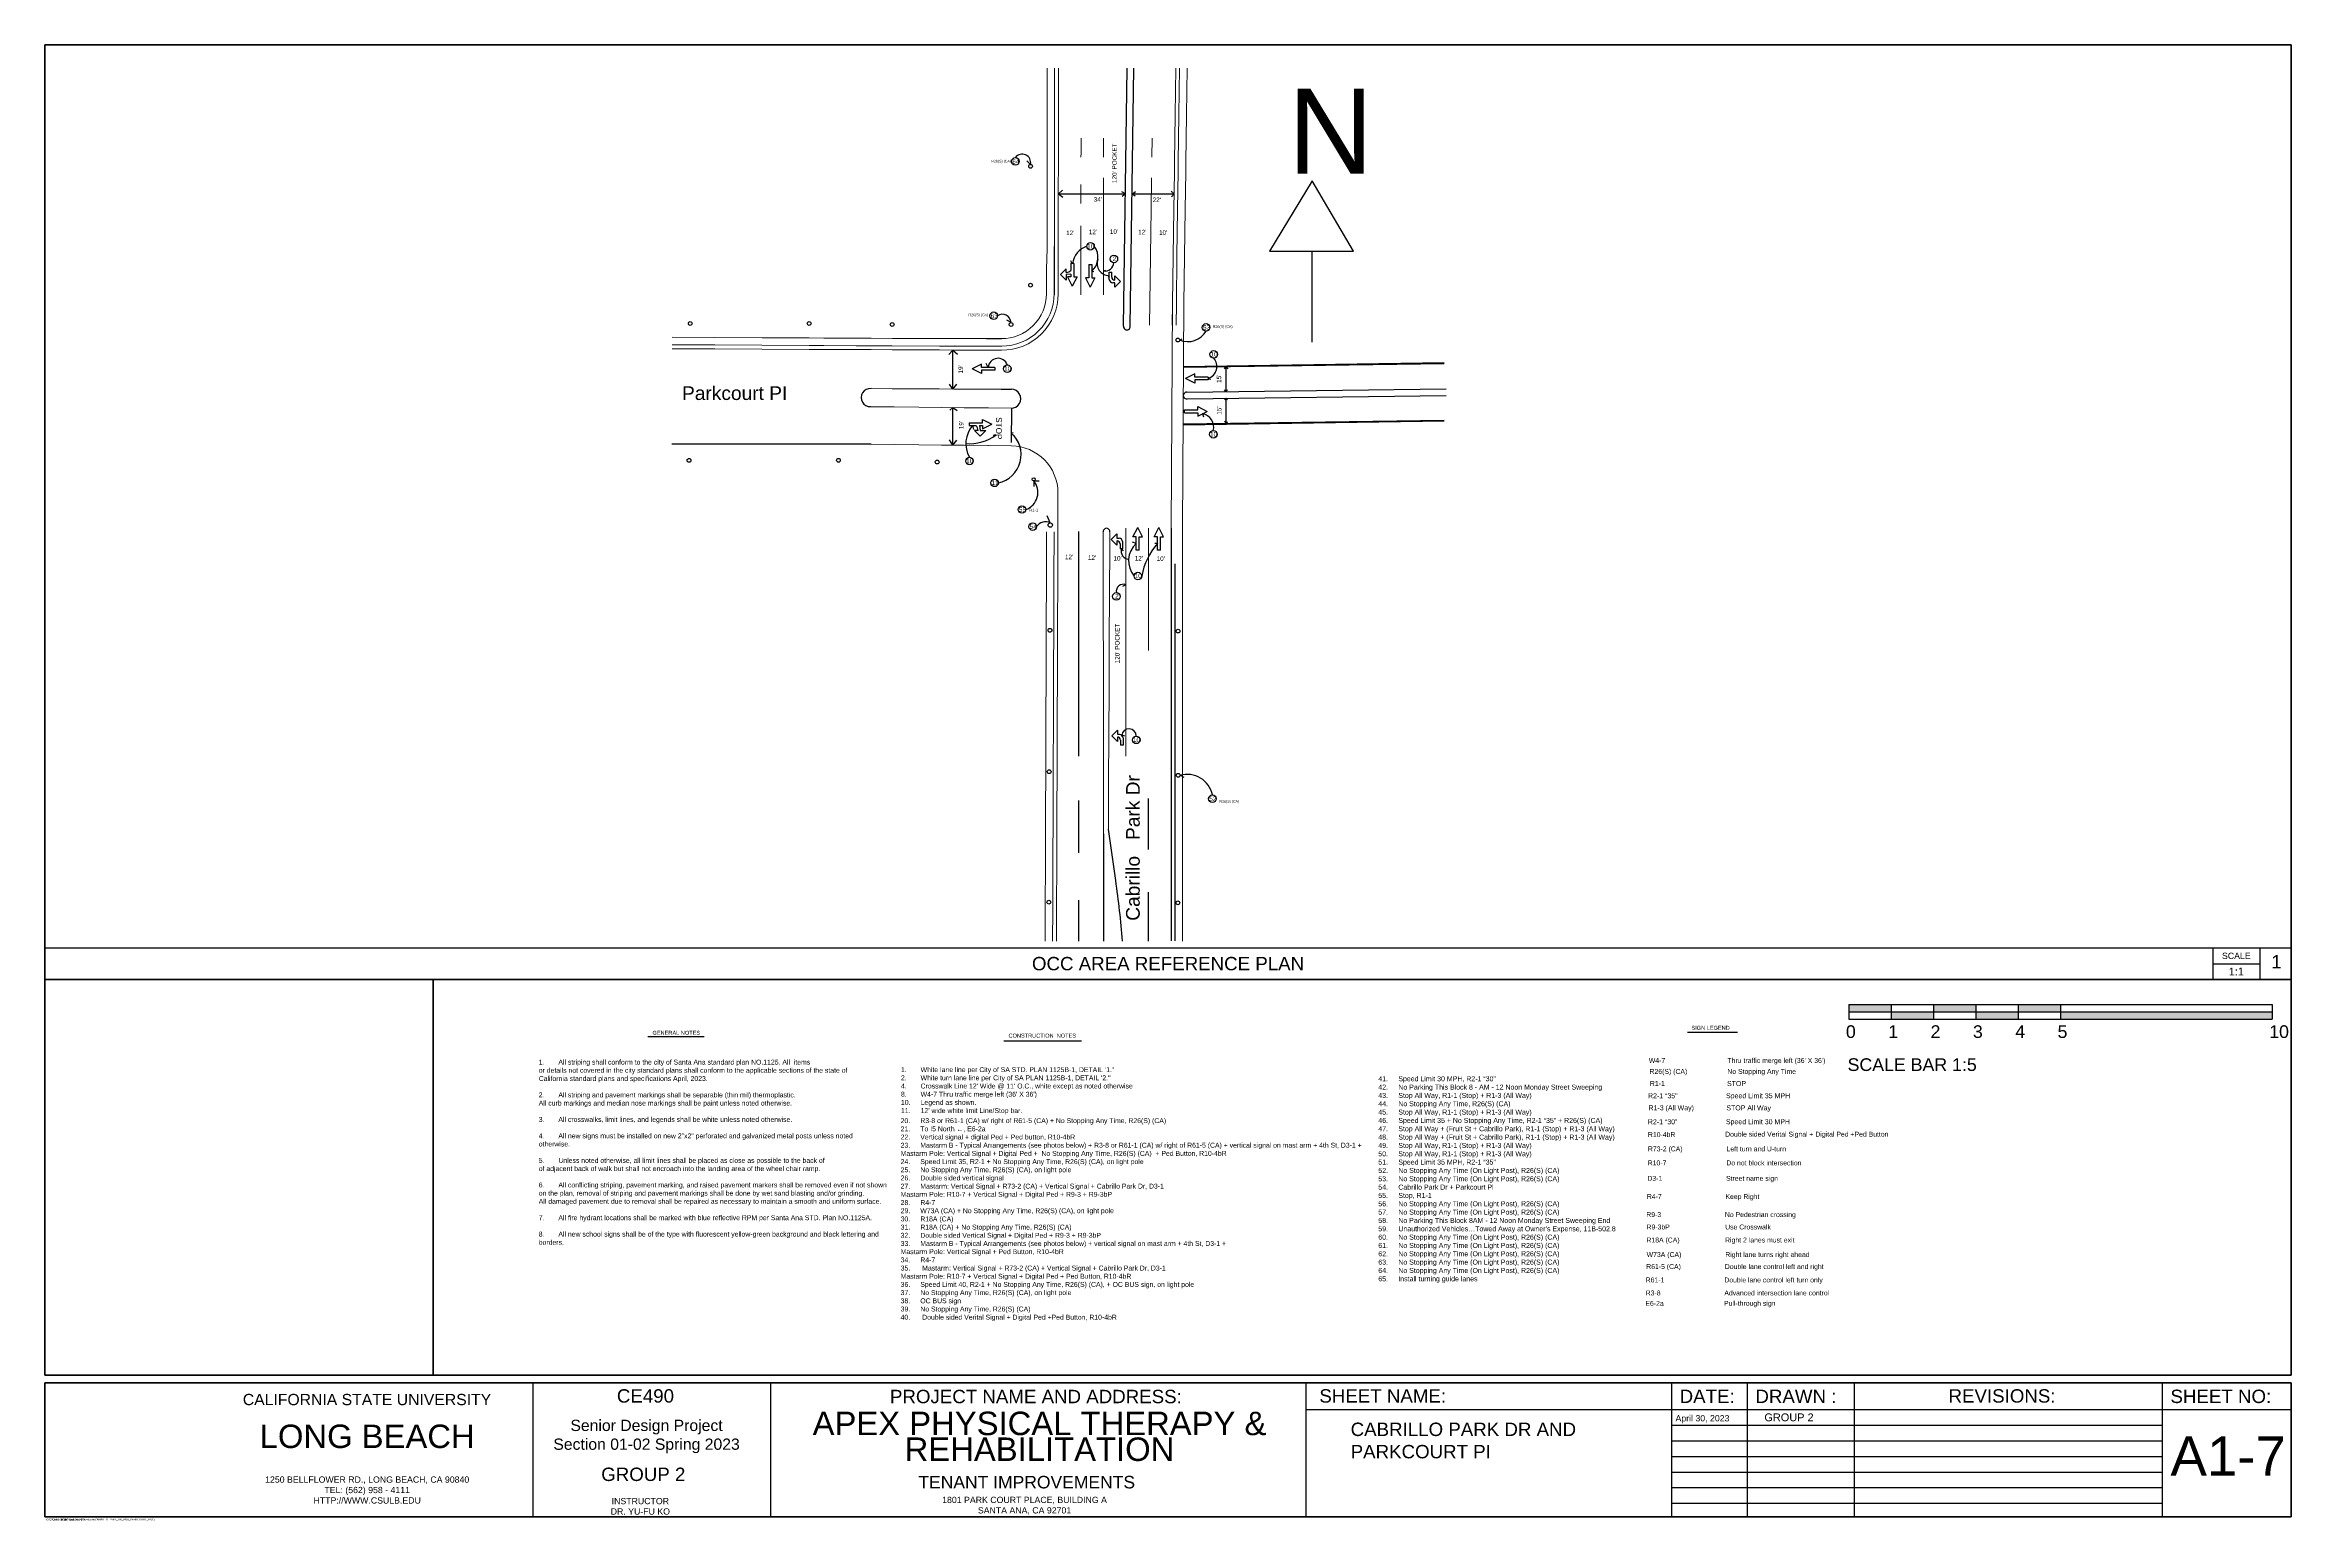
# Paper-space layout 'Layout1' of a CAD drawing. Header units: inches. Extents: x 0 to 35.9, y 0 to 23.6.
import ezdxf

# ---------------------------------------------------------------- set-up
doc = ezdxf.new("R2010")
doc.units = ezdxf.units.IN
doc.header["$MEASUREMENT"] = 0
doc.layers.get('0').update_dxf_attribs({"lineweight": 30})
for name, color, linetype in [('BLOCK TEXT', 7, 'Continuous'), ('C-ROAD', 7, 'Continuous'), ('C-SIDEWALK-CURB', 92, 'Continuous'), ('STREET SIGNS', 7, 'Continuous')]:
    doc.layers.add(name, color=color, linetype=linetype)
doc.styles.add('Sheet', font='arial.ttf', dxfattribs={"height": 0.375})
doc.styles.get("Standard").update_dxf_attribs({"font": 'arial.ttf'})
doc.styles.add('WORKING', font='arial.ttf')

# ---------------------------------------------------------------- blocks, each defined once
blk = doc.blocks.new('TITLEBLOCK ARCHD24X36')
for p, q in [((35.909, 9.514), (0.031, 9.514)), ((35.909, 9.014), (0.031, 9.014)), ((7.831, 0.428), (7.831, 2.566)), ((11.626, 0.428), (11.626, 2.566)), ((20.176, 0.428), (20.176, 2.566)), ((26.017, 0.428), (26.017, 2.566)), ((27.227, 0.428), (27.227, 2.566)), ((28.937, 0.428), (28.937, 2.566)), ((33.857, 0.428), (33.857, 2.566)), ((35.909, 0.428), (35.909, 2.566)), ((35.909, 2.138), (20.176, 2.138)), ((33.857, 1.888), (26.017, 1.888)), ((33.857, 1.638), (26.017, 1.638)), ((33.857, 1.388), (26.017, 1.388)), ((33.857, 1.138), (26.017, 1.138)), ((33.857, 0.888), (26.017, 0.888)), ((33.857, 0.638), (26.017, 0.638))]:
    blk.add_line(p, q)
at = {"ltscale": 0.125}
for points in [[(0.031, 23.944), (35.909, 23.944), (35.909, 9.514), (0.031, 9.514)], [(0.031, 9.014), (6.23, 9.014), (6.23, 2.691), (0.031, 2.691)], [(6.23, 9.014), (35.909, 9.014), (35.909, 2.691), (6.23, 2.691)]]:
    blk.add_lwpolyline(points, close=True, dxfattribs=at)
for points in [[(34.659, 9.514), (34.659, 9.014)], [(35.409, 9.514), (35.409, 9.014)], [(34.659, 9.264), (35.409, 9.264)]]:
    blk.add_lwpolyline(points)
blk.add_lwpolyline([(6.23, 2.691), (6.23, 9.014)], dxfattribs=at)
at = {"layer": 'BLOCK TEXT', "linetype": 'ByBlock', "lineweight": 100}
for points in [[(0.031, 2.691), (0.031, 23.944), (35.909, 23.944), (35.909, 2.691)], [(35.909, 2.566), (35.909, 0.428), (0.031, 0.428), (0.031, 2.566)]]:
    blk.add_lwpolyline(points, close=True, dxfattribs=at)
at = {"style": 'Sheet'}
for s, width, gutter_width, heights, insert, char_height, attachment_point in [('\\A1;OCC AREA REFERENCE PLAN', 5.40402, 1.069, [0], (17.97, 9.264), 0.21376, 5), ('SCALE', 0.46248, 1.069, [0], (35.034, 9.389), 0.1, 5), ('\\A1;1', 0.21376, 1.069, [0], (35.593, 9.404), 0.2138, 1), ('CALIFORNIA STATE UNIVERSITY ', 5.25336, 1.069, [0], (5.175, 2.3), 0.18, 5), ('CE490', 5.25336, 1.069, [0], (9.166, 2.466), 0.2138, 1), ('PROJECT NAME AND ADDRESS:', 5.25336, 1.069, [0], (15.859, 2.348), 0.21376, 5), ('SHEET NAME:', 2.63324, 1.069, [0], (20.387, 2.466), 0.21376, 1), ('DATE:', 1.77221, 1.069, [0], (26.142, 2.459), 0.2138, 1), ('DRAWN :', 1.77221, 1.069, [0], (27.352, 2.459), 0.2138, 1), ('REVISIONS:', 1.77221, 1.069, [0], (30.437, 2.466), 0.2138, 1), ('SHEET NO:', 1.77221, 1.069, [0], (33.982, 2.459), 0.2138, 1), ('LONG BEACH', 5.25336, 1.069, [0], (5.178, 1.711), 0.375, 5), ('Senior Design Project\\PSection 01-02 Spring 2023', 5.25336, 1.069, [0], (9.64, 1.711), 0.18, 5), ('\\A1;CABRILLO PARK DR AND PARKCOURT PI', 4.61987, 1.069, [1.241], (20.887, 1.932), 0.21376, 1), ('A1-7', 1.85721, 0.312, [0], (33.982, 1.711), 0.625, 1), ('GROUP 2', 5.25336, 1.069, [0], (8.916, 1.105), 0.2138, 4), ('TENANT IMPROVEMENTS', 5.25336, 1.069, [0], (13.982, 0.98), 0.2, 4), ('1250 BELLFLOWER RD., LONG BEACH, CA 90840\\PTEL: (562) 958 - 4111\\PHTTP://WWW.CSULB.EDU', 5.25336, 1.069, [0], (5.178, 0.855), 0.1, 5), ('INSTRUCTOR \\PDR. YU-FU KO', 5.25336, 1.069, [0], (9.541, 0.595), 0.1, 5), ('1801 PARK COURT PLACE, BUILDING A\\PSANTA ANA, CA 92701 ', 5.25336, 1.069, [0], (15.678, 0.605), 0.1, 5)]:
    blk.add_mtext_dynamic_manual_height_columns(s, width=width, gutter_width=gutter_width, heights=heights, dxfattribs=dict(at, insert=insert, char_height=char_height, attachment_point=attachment_point))
for s, insert, char_height, attachment_point in [('1:1', (35.034, 9.139), 0.125, 5), ('April 30, 2023', (0.413, 0.399), 0.03, 1)]:
    blk.add_mtext(s, dxfattribs=dict(at, insert=insert, char_height=char_height, attachment_point=attachment_point))
at = {"insert": (15.917, 1.711), "char_height": 0.375, "attachment_point": 5, "line_spacing_factor": 0.66, "style": 'Sheet'}
blk.add_mtext_dynamic_manual_height_columns('APEX PHYSICAL THERAPY & REHABILITATION', width=7.43407, gutter_width=1.069, heights=[0], dxfattribs=at)
at = {"insert": (26.076, 2.052), "char_height": 0.1, "width": 1.98456, "attachment_point": 1, "style": 'Sheet'}
blk.add_mtext('April 30, 2023', dxfattribs=at)
at = {"ltscale": 0.125, "insert": (27.496, 2.079), "char_height": 0.125, "attachment_point": 1, "style": 'Sheet'}
blk.add_mtext_dynamic_manual_height_columns('GROUP 2', width=1.67854, gutter_width=1.875, heights=[0], dxfattribs=at)
at = {"ltscale": 0.125, "insert": (0.039, 0.399), "char_height": 0.03, "attachment_point": 1, "style": 'Sheet'}
blk.add_mtext('4/30/2023 3:28 PM', dxfattribs=at)
at = {"ltscale": 0.1, "insert": (0.285, 0.398), "char_height": 0.03, "attachment_point": 1, "style": 'Sheet'}
blk.add_mtext('ERIKP', dxfattribs=at)
at = {"layer": 'BLOCK TEXT', "insert": (0.099, 0.398), "char_height": 0.03, "attachment_point": 1, "rotation": 0.0625, "style": 'Sheet'}
blk.add_mtext('C:\\\\Users\\\\Valued Customer\\\\Downloads\\\\CABRILLO_PARK_DR_AND_PARKCOURT_PI (1)', dxfattribs=at)
blk = doc.blocks.new('SCALE 1_50')
h = blk.add_hatch(color=256)
h.dxf.hatch_style = 1
h.paths.add_polyline_path([(20, -3.5), (20, 0), (0, 0), (0, -3.5)])
h.paths.add_polyline_path([(40, -3.5), (20, -3.5), (20, -7), (40, -7)])
h.paths.add_polyline_path([(60, 0), (40, 0), (40, -3.5), (60, -3.5)])
h.paths.add_polyline_path([(60, -7), (80, -7), (80, -3.5), (60, -3.5)])
h.paths.add_polyline_path([(100, 0), (80, 0), (80, -3.5), (100, -3.5)])
h.paths.add_polyline_path([(100, -3.5), (100, -7), (200, -7), (200, -3.5)])
for p, q in [((0, 0), (0, -7)), ((0, 0), (200, 0)), ((20, 0), (20, -7)), ((40, 0), (40, -7)), ((60, 0), (60, -7)), ((80, 0), (80, -7)), ((100, 0), (100, -7)), ((200, 0), (200, -7)), ((200, 0), (200, -7)), ((200, 0), (200, -7)), ((200, 0), (200, -7)), ((0, -3.5), (200, -3.5)), ((0, -7), (200, -7))]:
    blk.add_line(p, q)
at = {"char_height": 6, "attachment_point": 1, "style": 'WORKING'}
for s, insert, width in [('0', (-1.4, -9.9), 22.429), ('1', (18.6, -9.9), 22.429), ('2', (38.6, -9.9), 22.429), ('3', (58.6, -9.9), 22.429), ('4', (78.6, -9.9), 22.429), ('5', (98.6, -9.9), 22.429), ('10', (198.6, -9.9), 22.429), ('SCALE BAR 1:5', (-0.6, -25.5), 448.734)]:
    blk.add_mtext(s, dxfattribs=dict(at, insert=insert, width=width))

psp = doc.layouts.get("Layout1")

# ---------------------------------------------------------------- linework, layer by layer
at = {"color": 7}
for p, q in [((15.763, 21.699, -4.285), (15.701, 21.754, -4.285)), ((16.43, 20.114, -4.285), (16.407, 20.158, -4.285)), ((16.74, 19.994, -4.285), (16.774, 19.988, -4.285)), ((17.019, 19.921, -4.285), (17.002, 19.89, -4.285)), ((15.451, 19.171, -4.285), (15.386, 19.208, -4.285)), ((18.147, 18.893, -4.285), (18.186, 18.91, -4.285)), ((15.084, 18.455, -4.285), (15.055, 18.518, -4.285)), ((18.6, 18.28, -4.285), (18.644, 18.269, -4.285)), ((14.522, 17.815, -0.002), (14.471, 17.771, -4.285)), ((14.522, 17.815, -0.002), (14.593, 17.765, -4.285)), ((18.51, 17.716, -8.569), (18.526, 17.665, -4.285)), ((14.837, 17.526, -4.285), (14.852, 17.465, -4.285)), ((15.211, 17.381, -8.569), (15.166, 17.366, -4.285)), ((16.077, 15.972, -4.285), (16.026, 16.084, -4.285)), ((17.213, 15.555, -4.285), (17.242, 15.526, -4.285)), ((17.452, 15.642, -4.285), (17.392, 15.665, -4.285)), ((17.791, 15.642, -4.285), (17.747, 15.642, -4.285)), ((17.221, 12.575, -4.285), (17.262, 12.575, -4.285)), ((18.151, 11.939, -4.285), (18.211, 11.908, -4.285))]:
    psp.add_line(p, q, dxfattribs=at)
at = {"ltscale": 0.125}
for p, q in [((20.259, 21.438), (19.582, 20.315)), ((20.922, 20.315), (20.259, 21.438)), ((19.582, 20.315), (20.922, 20.315)), ((20.259, 18.86), (20.259, 20.315))]:
    psp.add_line(p, q, dxfattribs=at)
for p, q in [((13.215, 17.227, -0.007), (10.031, 17.227, -0.007)), ((18.009, 15.886, 0.02), (18.009, 9.293, 0.02)), ((18.07, 15.316, 0.04), (18.069, 9.293, 0.04))]:
    psp.add_line(p, q)
at = {"color": 7}
psp.add_circle((16.077, 15.938, -4.285), 0.0346, dxfattribs=at)
for centre, radius, start, end in [((15.629, 21.725, -4.285), 0.137, 349.1141, 142.7683), ((16.779, 20.059, -8.569), 0.353, 109.5678, 171.024), ((16.55, 20.214, -8.569), 0.291, 310.7282, 37.3524), ((17.023, 20.117, -8.569), 0.196, 159.9136, 268.818), ((15.312, 19.166, -4.285), 0.139, 2.1567, 123.4829), ((18.275, 19.206, -4.285), 0.338, 247.8006, 329.8724), ((15.243, 18.442, -8.569), 0.159, 19.6775, 175.1146), ((18.536, 18.472, -8.569), 0.203, 288.3718, 40.6882), ((18.47, 17.5, -8.569), 0.219, 345.9813, 79.5876), ((15.166, 17.239, -8.569), 0.437, 138.8716, 210.079), ((14.788, 17.927, -8.569), 0.691, 265.1014, 307.7863), ((16.002, 15.814, -4.285), 0.175, 64.4987, 145.4666), ((17.344, 15.523, -8.569), 0.135, 166.3042, 263.8473), ((17.699, 15.366, -8.569), 0.371, 131.8893, 220.8665), ((18.567, 14.945, -8.569), 1.043, 138.1103, 170.1893), ((17.336, 12.568, -8.569), 0.115, 358.7874, 176.4957), ((18.263, 11.541, -4.285), 0.413, 11.72, 105.7021)]:
    psp.add_arc(centre, radius, start, end, dxfattribs=at)
at = {"layer": 'C-ROAD', "color": 7, "linetype": 'Continuous', "lineweight": 0, "elevation": -4.285, "flags": 128}
for points in [[(16.205, 20.385), (16.205, 19.632, -0.415311), (15.297, 18.73), (14.544, 18.733)], [(16.14, 20.385), (16.139, 19.632, -0.415311), (15.297, 18.796), (14.544, 18.799)], [(16.019, 20.027), (16.018, 19.632, -0.415311), (15.298, 18.916), (14.545, 18.92)], [(14.703, 17.211), (15.456, 17.203, -0.411476), (16.201, 16.45), (16.2, 15.83)]]:
    psp.add_lwpolyline(points, format="xyb", dxfattribs=at)
at = {"layer": 'C-SIDEWALK-CURB', "color": 7}
for p, q in [((17.249, 19.114, 0.037), (17.306, 23.235, 0.041)), ((17.355, 19.114, 0.06), (17.412, 23.234, 0.064)), ((16.207, 21.23, 4.276), (16.274, 21.286, 0.039)), ((16.207, 21.23, 4.276), (17.278, 21.23, 4.276)), ((16.207, 21.23, 4.276), (16.276, 21.174, 0.039)), ((17.278, 21.23, 4.276), (17.222, 21.263, 0.039)), ((17.278, 21.23, 4.276), (17.228, 21.189, 0.039)), ((17.394, 21.227, 4.314), (17.438, 21.265, 4.351)), ((17.394, 21.227, 4.314), (18.055, 21.227, 4.314)), ((17.394, 21.227, 4.314), (17.432, 21.196, -0.084)), ((18.055, 21.227, 4.314), (18.01, 21.269, 2.196)), ((18.055, 21.227, 4.314), (18.014, 21.179, 2.196)), ((16.928, 19.999, -4.285), (16.965, 20.011, -4.285)), ((14.522, 18.733, -0.002), (14.458, 18.66, -4.285)), ((14.522, 18.11, -0.002), (14.522, 18.733, -0.002)), ((14.522, 18.733, -0.002), (14.596, 18.666, -4.285)), ((18.203, 18.473, -4.285), (22.369, 18.533, -4.285)), ((18.203, 18.458, -4.285), (22.369, 18.518, -4.285)), ((18.884, 18.468, -4.285), (18.856, 18.431, -4.285)), ((18.884, 18.468, -4.285), (18.884, 18.069, -4.285)), ((18.884, 18.468, -4.285), (18.912, 18.433, -4.285)), ((14.522, 18.11, -0.002), (14.469, 18.189, -2.907)), ((14.522, 18.11, -0.002), (14.586, 18.186, -4.285)), ((15.293, 18.106, -4.316), (15.456, 18.106, -4.316)), ((18.261, 18.062, -4.262), (22.402, 18.116, -4.258)), ((18.263, 17.954, -4.262), (22.403, 18.008, -4.258)), ((18.884, 18.069, -4.285), (18.859, 18.099, -4.285)), ((18.884, 17.962, -4.285), (18.86, 17.939, -4.285)), ((18.884, 18.069, -4.285), (18.909, 18.098, -4.285)), ((18.884, 17.962, -4.285), (18.884, 17.564, -4.285)), ((18.884, 17.962, -4.285), (18.91, 17.937, -4.285)), ((14.522, 17.213, 0.001), (14.522, 17.815, -0.002)), ((15.456, 17.805, -4.316), (15.453, 17.254, -4.316)), ((18.203, 17.555, -4.285), (22.369, 17.615, -4.285)), ((18.203, 17.539, -4.285), (22.369, 17.6, -4.285)), ((18.884, 17.564, -4.285), (18.865, 17.597, -4.285)), ((18.884, 17.564, -4.285), (18.908, 17.585, -4.285)), ((14.522, 17.213, 0.001), (14.469, 17.301, -4.285)), ((14.522, 17.213, 0.001), (14.583, 17.294, -4.285)), ((15.453, 17.408, -4.285), (15.487, 17.417, -4.285)), ((15.453, 17.408, -4.285), (15.467, 17.373, -4.285)), ((15.813, 16.643, -4.285), (15.899, 16.643, -4.285)), ((15.813, 16.643, -4.285), (15.813, 16.555, -4.285)), ((16.53, 15.833, -0.02), (16.53, 12.245, -0.02)), ((17.286, 14.984, -4.285), (17.231, 14.954, -4.285)), ((16.53, 11.537, -0.02), (16.53, 10.703, -0.02)), ((17.647, 10.752, 0.006), (17.647, 11.566, 0.006)), ((16.93, 11.006, 0.026), (16.93, 9.291, 0.026)), ((17.124, 10.259, 0.02), (17.006, 11.079, 0.022)), ((17.647, 9.291, 0.006), (17.647, 10.07, 0.006)), ((16.53, 9.944, -0.02), (16.53, 9.291, -0.02)), ((9.648, 7.765), (10.552, 7.765)), ((15.335, 7.698), (16.577, 7.698)), ((26.259, 7.833), (27.056, 7.833))]:
    psp.add_line(p, q, dxfattribs=at)
at = {"layer": 'C-SIDEWALK-CURB', "color": 7, "linetype": 'Continuous', "lineweight": 0}
psp.add_line((17.701, 21.816, 0.045), (17.706, 22.117, 0.046), dxfattribs=at)
psp.add_line((17.701, 21.816, 0.045), (17.706, 22.117, 0.046), dxfattribs=at)
at = {"layer": 'C-SIDEWALK-CURB', "color": 7, "linetype": 'Continuous', "lineweight": 0, "extrusion": (-0.999998, 0.001123, 0.001534), "elevation": -16.003, "flags": 128}
psp.add_lwpolyline([(-23.252, 0.071), (-22.631, 0.063), (-21.879, 0.057), (-21.126, 0.051), (-20.373, 0.046), (-20.045, -4.26)], dxfattribs=at)
at = {"layer": 'C-SIDEWALK-CURB', "color": 7, "linetype": 'Continuous', "lineweight": 0, "extrusion": (-0.999999, 0.00114, 5.64912e-10), "elevation": -16.121, "flags": 128}
psp.add_lwpolyline([(-23.253, 0.069), (-22.653, 0.061), (-21.9, 0.055), (-21.147, 0.05), (-20.394, 0.044), (-19.641, 0.038), (-19.635, 0.038)], dxfattribs=at)
at = {"layer": 'C-SIDEWALK-CURB', "color": 7, "linetype": 'Continuous', "lineweight": 0, "extrusion": (-0.999999, 0.00114, 5.62522e-10), "elevation": -16.182, "flags": 128}
for points in [[(-23.253, 0.029), (-22.653, 0.021), (-21.9, 0.015), (-21.147, 0.009), (-20.394, 0.004), (-19.641, -0.002), (-19.635, -0.002)], [(-23.253, 0.049), (-22.653, 0.041), (-21.9, 0.035), (-21.147, 0.03), (-20.394, 0.024), (-19.641, 0.018), (-19.635, 0.018)]]:
    psp.add_lwpolyline(points, dxfattribs=at)
at = {"layer": 'C-SIDEWALK-CURB', "color": 7, "linetype": 'Continuous', "lineweight": 0, "extrusion": (0.999904, -0.013856, 2.73172e-10), "elevation": 17.759, "flags": 128}
psp.add_lwpolyline([(19.38, 0.037), (19.728, 0.037), (20.481, 0.037), (21.234, 0.037), (21.824, 0.037), (21.986, 0.038), (22.739, 0.04), (23.483, 0.041)], dxfattribs=at)
at = {"layer": 'C-SIDEWALK-CURB', "color": 7, "linetype": 'Continuous', "lineweight": 0, "extrusion": (0.999904, -0.013856, 9.45746e-10), "elevation": 17.82, "flags": 128}
psp.add_lwpolyline([(19.381, 0.077), (19.728, 0.077), (20.481, 0.077), (21.234, 0.077), (21.824, 0.077), (21.986, 0.078), (22.739, 0.08), (23.484, 0.081)], dxfattribs=at)
at = {"layer": 'C-SIDEWALK-CURB', "color": 7, "linetype": 'Continuous', "lineweight": 0, "extrusion": (-8.78983e-06, -0.007711, 0.99997), "flags": 128}
for points, elevation in [([(16.569, 22.117), (16.569, 21.881), (16.568, 21.815)], -0.146), ([(16.93, 22.117), (16.93, 21.88), (16.93, 21.816)], -0.134), ([(16.568, 21.409), (16.568, 21.173), (16.568, 21.108)], 4.139)]:
    psp.add_lwpolyline(points, dxfattribs=dict(at, elevation=elevation))
at = {"layer": 'C-SIDEWALK-CURB', "color": 7, "linetype": 'Continuous', "lineweight": 0, "extrusion": (0.999999, -0.00114, 2.59199e-06), "elevation": 16.905, "flags": 128}
psp.add_lwpolyline([(21.504, 0.032), (21.147, 0.029), (20.394, 0.023), (19.641, 0.017), (19.635, 0.017)], dxfattribs=at)
at = {"layer": 'C-SIDEWALK-CURB', "color": 7, "linetype": 'Continuous', "lineweight": 0, "elevation": 0.045, "flags": 128}
psp.add_lwpolyline([(17.664, 19.132), (17.669, 19.485), (17.68, 20.238), (17.69, 20.99), (17.697, 21.485)], dxfattribs=at)
at = {"layer": 'C-SIDEWALK-CURB', "color": 7, "linetype": 'Continuous', "lineweight": 0, "extrusion": (-0.989245, -7.66251e-07, 0.146268), "elevation": -16.387, "flags": 128}
psp.add_lwpolyline([(-20.716, 2.443), (-20.403, 2.44), (-19.999, 2.431), (-19.623, 2.428), (-19.616, 2.428)], dxfattribs=at)
at = {"layer": 'C-SIDEWALK-CURB', "color": 7, "linetype": 'Continuous', "lineweight": 0, "extrusion": (-0.004884, -0.999988, 4.53791e-12), "elevation": -18.866, "flags": 128}
psp.add_lwpolyline([(13.123, 0.052), (12.886, 0.052), (12.37, 4.378), (12.134, 4.378), (11.381, 4.377), (10.628, 4.376), (9.947, 4.374), (9.947, 4.374)], dxfattribs=at)
at = {"layer": 'C-SIDEWALK-CURB', "color": 7, "linetype": 'Continuous', "lineweight": 0, "extrusion": (-0.004884, -0.999988, 4.59571e-12), "elevation": -18.804, "flags": 128}
for points in [[(13.123, 0.012), (12.886, 0.012), (12.37, 4.338), (12.134, 4.338), (11.381, 4.337), (10.628, 4.336), (9.947, 4.334)], [(13.123, 0.032), (12.886, 0.032), (12.37, 4.358), (12.134, 4.358), (11.381, 4.357), (10.628, 4.356), (9.947, 4.334)]]:
    psp.add_lwpolyline(points, dxfattribs=at)
at = {"layer": 'C-SIDEWALK-CURB', "color": 7, "linetype": 'Continuous', "lineweight": 0, "extrusion": (-0.004884, -0.999988, 3.95237e-12), "elevation": -18.986, "flags": 128}
psp.add_lwpolyline([(13.123, 0.052), (12.886, 0.052), (12.37, 4.378), (12.134, 4.378), (11.381, 4.377), (10.628, 4.376), (9.948, 4.374), (9.948, 4.374)], dxfattribs=at)
at = {"layer": 'C-SIDEWALK-CURB', "color": 7, "linetype": 'Continuous', "lineweight": 0, "extrusion": (-0.004884, -0.999988, 1.38242e-12), "elevation": -18.986, "flags": 128}
psp.add_lwpolyline([(15.205, -4.272), (14.969, -4.272), (14.452, 0.054), (14.216, 0.054), (13.463, 0.052), (13.123, 0.052)], dxfattribs=at)
at = {"layer": 'C-SIDEWALK-CURB', "color": 7, "linetype": 'Continuous', "lineweight": 0, "extrusion": (-0.004884, -0.999988, 1.38401e-12), "elevation": -18.866, "flags": 128}
psp.add_lwpolyline([(15.205, -4.272), (14.969, -4.272), (14.452, 0.054), (14.216, 0.054), (13.463, 0.052), (13.123, 0.052)], dxfattribs=at)
at = {"layer": 'C-SIDEWALK-CURB', "color": 7, "linetype": 'Continuous', "lineweight": 0, "extrusion": (-0.004884, -0.999988, 1.38279e-12), "elevation": -18.804, "flags": 128}
for points in [[(15.205, -4.312), (14.969, -4.312), (14.452, 0.014), (14.216, 0.014), (13.463, 0.012), (13.123, 0.012)], [(15.205, -4.292), (14.969, -4.292), (14.452, 0.034), (14.216, 0.034), (13.463, 0.033), (13.123, 0.032)]]:
    psp.add_lwpolyline(points, dxfattribs=at)
at = {"layer": 'C-SIDEWALK-CURB', "color": 7, "linetype": 'Continuous', "lineweight": 0, "extrusion": (-0.004884, -0.999988, 1.38688e-12), "elevation": -18.181, "flags": 128}
psp.add_lwpolyline([(15.205, -4.316), (14.968, -4.316), (14.452, 0.011), (14.216, 0.01), (13.463, 0.009), (13.127, 0.009)], dxfattribs=at)
at = {"layer": 'C-SIDEWALK-CURB', "color": 7, "linetype": 'Continuous', "lineweight": 0, "extrusion": (-0.010497, -0.999945, 6.48479e-13), "elevation": -17.966, "flags": 128}
psp.add_lwpolyline([(13.02, -0.011), (13.399, -0.012), (13.79, -0.013), (14.152, -0.006), (14.515, 0.001), (14.905, -4.316), (15.268, -4.316)], dxfattribs=at)
at = {"layer": 'C-SIDEWALK-CURB', "color": 7, "linetype": 'Continuous', "lineweight": 0, "extrusion": (-0.010497, -0.999945, 6.35553e-13), "elevation": -17.365, "flags": 128}
psp.add_lwpolyline([(13.034, -0.007), (13.406, -0.009), (13.797, -0.01), (14.159, -0.003), (14.522, 0.004), (14.911, -4.312), (15.275, -4.312)], dxfattribs=at)
at = {"layer": 'C-SIDEWALK-CURB', "color": 7, "linetype": 'Continuous', "lineweight": 0, "extrusion": (-0.999994, 0.003579, 1.45945e-09), "flags": 128}
for points, elevation in [([(-15.888, 0.039), (-15.135, 0.037), (-14.382, 0.034), (-13.629, 0.032), (-12.876, 0.03), (-12.123, 0.028), (-11.37, 0.025), (-10.618, 0.023), (-9.865, 0.021), (-9.346, -4.285), (-9.488, 0.02), (-9.488, 0.02), (-9.488, 0.02)], -15.962), ([(-15.888, 0.039), (-15.135, 0.037), (-14.382, 0.034), (-13.629, 0.032), (-12.876, 0.03), (-12.123, 0.028), (-11.37, 0.025), (-10.618, 0.023), (-9.865, 0.021), (-9.346, -4.285), (-9.488, 0.02), (-9.488, 0.02), (-9.488, 0.02)], -16.082), ([(-15.888, 0.019), (-15.135, 0.017), (-14.382, 0.015), (-13.629, 0.012), (-12.876, 0.01), (-12.123, 0.008), (-11.37, 0.006), (-10.618, 0.003), (-9.865, 0.001), (-9.346, -4.285), (-9.488, 0), (-9.488, 0), (-9.488, 0)], -16.144)]:
    psp.add_lwpolyline(points, dxfattribs=dict(at, elevation=elevation))
at = {"layer": 'C-SIDEWALK-CURB', "color": 7, "linetype": 'Continuous', "lineweight": 0, "extrusion": (-0.001553, 0.00104, 0.999998), "elevation": 0.012, "flags": 128}
psp.add_lwpolyline([(16.923, 15.827), (16.924, 15.219), (16.925, 14.466), (16.926, 13.713), (16.927, 12.96), (16.928, 12.207), (16.929, 11.454), (16.93, 11.006)], dxfattribs=at)
at = {"layer": 'C-SIDEWALK-CURB', "color": 7, "linetype": 'Continuous', "lineweight": 0, "extrusion": (0.005727, 0.004863, 0.999972), "elevation": 0.173, "flags": 128}
psp.add_lwpolyline([(17.005, 11.078), (17.009, 11.831), (17.013, 12.584), (17.016, 13.337), (17.02, 14.09), (17.024, 14.843), (17.027, 15.596), (17.028, 15.826)], dxfattribs=at)
at = {"layer": 'C-SIDEWALK-CURB', "color": 7, "linetype": 'Continuous', "lineweight": 0, "extrusion": (-3.21528e-08, -0.000110694, 1), "elevation": -0.001, "flags": 128}
psp.add_lwpolyline([(17.285, 12.245), (17.285, 12.305), (17.285, 13.058), (17.286, 13.811), (17.286, 14.564), (17.286, 15.316), (17.286, 15.886)], dxfattribs=at)
at = {"layer": 'C-SIDEWALK-CURB', "color": 7, "linetype": 'Continuous', "lineweight": 0, "extrusion": (0.000288286, -0.000110778, 1), "elevation": 0.011, "flags": 128}
psp.add_lwpolyline([(17.647, 13.931), (17.647, 14.563), (17.647, 15.316), (17.648, 15.886)], dxfattribs=at)
at = {"layer": 'C-SIDEWALK-CURB', "color": 7, "linetype": 'Continuous', "lineweight": 0, "extrusion": (1, -0.000290495, 0.00026358), "elevation": 18.186, "flags": 128}
psp.add_lwpolyline([(9.296, 0.035), (9.298, 0.035), (10.051, 0.035), (10.804, 0.035), (11.557, 0.035), (12.31, 0.035), (13.063, 0.035), (13.816, 0.035), (14.569, 0.035), (15.321, 0.035), (15.891, 0.036)], dxfattribs=at)
at = {"layer": 'C-SIDEWALK-CURB', "color": 7, "linetype": 'Continuous', "lineweight": 0}
for points in [[(18.009, 15.886, 0.02), (18.03, 19.48, 0.057), (18.041, 20.233, 0.057), (18.051, 20.985, 0.057), (18.06, 21.576, 0.057), (18.062, 21.738, 0.058), (18.072, 22.491, 0.06), (18.083, 23.234, 0.062)], [(18.191, 15.886, 0.04), (18.212, 19.477, 0.077), (18.223, 20.23, 0.077), (18.233, 20.983, 0.077), (18.241, 21.573, 0.077), (18.244, 21.736, 0.078), (18.254, 22.489, 0.08), (18.264, 23.234, 0.081)]]:
    psp.add_polyline3d(points, dxfattribs=at)
at = {"layer": 'C-SIDEWALK-CURB', "color": 7}
for centre, radius in [((15.52, 21.747, -4.285), 0.0602), ((15.763, 21.669, -4.285), 0.0301), ((16.721, 20.391, -8.569), 0.0602), ((17.094, 20.189, -4.285), 0.0602), ((15.763, 19.77, -4.285), 0.0301), ((10.327, 19.158, -4.285), 0.0301), ((12.226, 19.158, -4.285), 0.0301), ((13.552, 19.141, -4.285), 0.0301), ((15.175, 19.282, -4.285), 0.0602), ((15.451, 19.141, -4.285), 0.0301), ((18.567, 19.096, -4.285), 0.0602), ((18.117, 18.893, -4.285), 0.0301), ((18.689, 18.664, -8.569), 0.0602), ((15.392, 18.435, -8.569), 0.0602), ((18.683, 17.387, -8.569), 0.0602), ((10.308, 16.971, -4.285), 0.0301), ((12.694, 16.972, -4.285), 0.0301), ((14.272, 16.944, -4.285), 0.0301), ((14.788, 16.959, -8.569), 0.0602), ((15.188, 16.611, -4.285), 0.0602), ((15.813, 16.668, -4.285), 0.025), ((15.626, 16.186, -4.285), 0.0602), ((15.797, 15.913, -4.285), 0.0602), ((17.479, 15.123, -8.569), 0.0602), ((17.134, 14.797, -4.285), 0.0602), ((16.073, 14.256, -4.285), 0.0301), ((18.119, 14.243, -4.285), 0.0301), ((17.451, 12.505, -8.569), 0.0602), ((16.061, 11.997, -4.285), 0.0301), ((18.121, 11.939, -4.285), 0.0301), ((18.667, 11.565, -4.285), 0.0602), ((16.055, 9.912, -4.285), 0.0301), ((18.117, 9.901, -4.285), 0.0301)]:
    psp.add_circle(centre, radius, dxfattribs=at)
for centre, radius, start, end in [((16.953, 20.137, -4.285), 0.141, 259.5755, 356.4953), ((17.302, 19.109, 0.037), 0.053, 174.0758, 5.7274), ((13.201, 17.973, 0.028), 0.144, 84.3878, 272.5912), ((15.456, 17.955, -4.316), 0.151, 268.7972, 90), ((18.256, 18.006, -4.285), 0.053, 85.6175, 277.2691), ((15.155, 17.06, -4.285), 0.458, 281.807, 49.3904), ((15.591, 16.458, -4.285), 0.289, 289.3197, 39.7956), ((16.976, 15.833, -0.001), 0.053, 354.0758, 185.7274), ((17.246, 14.877, -4.285), 0.114, 69.6252, 189.8645)]:
    psp.add_arc(centre, radius, start, end, dxfattribs=at)
at = {"layer": 'C-SIDEWALK-CURB', "color": 7, "extrusion": (0.030816, 0.00209, 0.999523)}
psp.add_arc((7.938, -2.756, 0.569), 15.057, 270.6317, 274.3373, dxfattribs=at)
at = {"layer": 'STREET SIGNS', "color": 7}
for p, q in [((16.453, 20.114, -4.285), (16.408, 20.114, -4.285)), ((16.408, 20.114, -4.285), (16.408, 20.006, -4.285)), ((16.408, 20.114, -4.285), (16.408, 20.006, -4.285)), ((16.453, 20.114, -4.285), (16.453, 19.903, -4.285)), ((16.694, 20.099, -4.285), (16.694, 19.889, -4.285)), ((16.694, 20.099, -4.285), (16.74, 20.099, -4.285)), ((16.74, 20.099, -4.285), (16.74, 19.889, -4.285)), ((16.241, 19.939, -4.285), (16.331, 20.029, -4.285)), ((16.331, 19.848, -4.285), (16.241, 19.939, -4.285)), ((16.331, 19.973, -4.285), (16.331, 20.029, -4.285)), ((16.408, 19.948, -4.285), (16.331, 19.939, -4.285)), ((16.331, 19.939, -4.285), (16.331, 19.848, -4.285)), ((16.408, 19.903, -4.285), (16.355, 19.903, -4.285)), ((16.355, 19.903, -4.285), (16.43, 19.752, -4.285)), ((16.408, 19.948, -4.285), (16.408, 19.903, -4.285)), ((16.506, 19.903, -4.285), (16.43, 19.752, -4.285)), ((16.453, 19.903, -4.285), (16.506, 19.903, -4.285)), ((16.694, 19.889, -4.285), (16.642, 19.889, -4.285)), ((16.642, 19.889, -4.285), (16.717, 19.738, -4.285)), ((16.792, 19.889, -4.285), (16.717, 19.738, -4.285)), ((16.74, 19.889, -4.285), (16.792, 19.889, -4.285)), ((17.019, 19.98, -4.285), (17.059, 19.98, -4.285)), ((17.019, 19.862, -4.285), (17.019, 19.98, -4.285)), ((17.059, 19.898, -4.285), (17.059, 19.98, -4.285)), ((17.11, 19.806, -4.285), (17.075, 19.806, -4.285)), ((17.11, 19.852, -4.285), (17.108, 19.852, -4.285)), ((17.2, 19.829, -4.285), (17.11, 19.919, -4.285)), ((17.11, 19.852, -4.285), (17.11, 19.919, -4.285)), ((17.11, 19.739, -4.285), (17.2, 19.829, -4.285)), ((17.11, 19.739, -4.285), (17.11, 19.806, -4.285)), ((14.979, 18.508, -4.285), (14.828, 18.433, -4.285)), ((14.979, 18.358, -4.285), (14.828, 18.433, -4.285)), ((14.979, 18.455, -4.285), (14.979, 18.508, -4.285)), ((15.19, 18.455, -4.285), (14.979, 18.455, -4.285)), ((14.979, 18.41, -4.285), (14.979, 18.358, -4.285)), ((15.19, 18.41, -4.285), (14.979, 18.41, -4.285)), ((15.19, 18.455, -4.285), (15.19, 18.41, -4.285)), ((18.389, 18.355, -4.285), (18.238, 18.28, -4.285)), ((18.389, 18.302, -4.285), (18.389, 18.355, -4.285)), ((18.6, 18.302, -4.285), (18.389, 18.302, -4.285)), ((18.6, 18.302, -4.285), (18.6, 18.257, -4.285)), ((18.389, 18.204, -4.285), (18.238, 18.28, -4.285)), ((18.389, 18.257, -4.285), (18.389, 18.204, -4.285)), ((18.6, 18.257, -4.285), (18.389, 18.257, -4.285)), ((14.994, 17.571, -4.285), (14.994, 17.624, -4.285)), ((14.994, 17.624, -4.285), (15.145, 17.549, -4.285)), ((18.224, 17.731, -4.285), (18.224, 17.776, -4.285)), ((18.224, 17.776, -4.285), (18.434, 17.776, -4.285)), ((18.224, 17.731, -4.285), (18.434, 17.731, -4.285)), ((18.434, 17.776, -4.285), (18.434, 17.829, -4.285)), ((18.434, 17.829, -4.285), (18.585, 17.754, -4.285)), ((18.434, 17.678, -4.285), (18.585, 17.754, -4.285)), ((18.434, 17.731, -4.285), (18.434, 17.678, -4.285)), ((14.784, 17.571, -4.285), (14.784, 17.526, -4.285)), ((14.784, 17.571, -4.285), (14.994, 17.571, -4.285)), ((14.784, 17.526, -4.285), (14.891, 17.526, -4.285)), ((14.784, 17.526, -4.285), (14.891, 17.526, -4.285)), ((14.924, 17.45, -4.285), (14.868, 17.45, -4.285)), ((14.958, 17.359, -4.285), (14.868, 17.45, -4.285)), ((14.949, 17.526, -4.285), (14.994, 17.526, -4.285)), ((14.949, 17.526, -4.285), (14.958, 17.45, -4.285)), ((14.958, 17.45, -4.285), (15.049, 17.45, -4.285)), ((15.049, 17.45, -4.285), (14.958, 17.359, -4.285)), ((14.994, 17.473, -4.285), (15.145, 17.549, -4.285)), ((14.994, 17.526, -4.285), (14.994, 17.473, -4.285)), ((17.142, 15.796, -4.285), (17.052, 15.706, -4.285)), ((17.142, 15.796, -4.285), (17.142, 15.729, -4.285)), ((17.399, 15.747, -4.285), (17.474, 15.898, -4.285)), ((17.55, 15.747, -4.285), (17.474, 15.898, -4.285)), ((17.738, 15.747, -4.285), (17.813, 15.898, -4.285)), ((17.889, 15.747, -4.285), (17.813, 15.898, -4.285)), ((17.052, 15.706, -4.285), (17.142, 15.616, -4.285)), ((17.142, 15.729, -4.285), (17.177, 15.729, -4.285)), ((17.142, 15.683, -4.285), (17.142, 15.616, -4.285)), ((17.142, 15.683, -4.285), (17.144, 15.683, -4.285)), ((17.192, 15.637, -4.285), (17.192, 15.555, -4.285)), ((17.233, 15.555, -4.285), (17.192, 15.555, -4.285)), ((17.233, 15.673, -4.285), (17.233, 15.555, -4.285)), ((17.452, 15.747, -4.285), (17.399, 15.747, -4.285)), ((17.452, 15.537, -4.285), (17.452, 15.747, -4.285)), ((17.497, 15.537, -4.285), (17.452, 15.537, -4.285)), ((17.497, 15.747, -4.285), (17.55, 15.747, -4.285)), ((17.497, 15.537, -4.285), (17.497, 15.747, -4.285)), ((17.791, 15.747, -4.285), (17.738, 15.747, -4.285)), ((17.791, 15.537, -4.285), (17.791, 15.747, -4.285)), ((17.836, 15.537, -4.285), (17.791, 15.537, -4.285)), ((17.836, 15.747, -4.285), (17.889, 15.747, -4.285)), ((17.836, 15.537, -4.285), (17.836, 15.747, -4.285)), ((17.15, 12.662, -4.285), (17.06, 12.571, -4.285)), ((17.06, 12.571, -4.285), (17.15, 12.481, -4.285)), ((17.15, 12.662, -4.285), (17.15, 12.594, -4.285)), ((17.15, 12.594, -4.285), (17.185, 12.594, -4.285)), ((17.15, 12.549, -4.285), (17.15, 12.481, -4.285)), ((17.15, 12.549, -4.285), (17.151, 12.549, -4.285)), ((17.2, 12.502, -4.285), (17.2, 12.421, -4.285)), ((17.24, 12.421, -4.285), (17.2, 12.421, -4.285)), ((17.24, 12.538, -4.285), (17.24, 12.421, -4.285))]:
    psp.add_line(p, q, dxfattribs=at)
for centre, radius, start, end in [((16.329, 20.082, -4.285), 0.109, 271.1927, 316.2918), ((17.086, 19.873, -4.285), 0.0675, 189.372, 260.6298), ((17.106, 19.898, -4.285), 0.0469, 180, 272.5066), ((14.815, 17.447, -4.285), 0.109, 1.1927, 46.2918), ((17.146, 15.637, -4.285), 0.0469, 0, 92.5066), ((17.166, 15.662, -4.285), 0.0675, 9.372, 80.6298), ((17.174, 12.527, -4.285), 0.0675, 9.372, 80.6298), ((17.153, 12.502, -4.285), 0.0469, 0, 92.5066)]:
    psp.add_arc(centre, radius, start, end, dxfattribs=at)

# ---------------------------------------------------------------- block references
psp.add_blockref('TITLEBLOCK ARCHD24X36', (-0.011, -0.335))
at = {"xscale": 0.03380825986332073, "yscale": 0.03380825986332073, "zscale": 0.03380825986332073}
psp.add_blockref('SCALE 1_50', (28.834, 8.28), dxfattribs=at)

# ---------------------------------------------------------------- texts
at = {"ltscale": 0.125, "insert": (19.874, 22.908), "char_height": 1.355, "attachment_point": 1, "style": 'Sheet'}
psp.add_mtext_dynamic_manual_height_columns('N', width=3.85335, gutter_width=6.776, heights=[0], dxfattribs=at)
at = {"color": 7, "linetype": 'Continuous', "attachment_point": 1}
for s, insert, char_height, width in [('R26(S) (CA)\\P', (15.136, 21.772, -4.285), 0.04097, 0.32425), ('R26(S) (CA)\\P', (14.772, 19.315, -4.285), 0.04097, 0.32425), ('R26(S) (CA)\\P', (18.675, 19.129, -4.285), 0.04097, 0.32425), ('R1-1', (15.741, 16.197, -4.285), 0.047, 0.13183), ('R26(S) (CA)\\P', (18.78, 11.542, -4.285), 0.04097, 0.32425), ("W4-7 ^I^I^I^IThru traffic merge left (36' X 36')", (25.639, 7.422), 0.07849, 3.16826), ('R26(S) (CA)                     No Stopping Any Time ', (25.65, 7.247), 0.07849, 2.96028), ('41.^ISpeed Limit 30 MPH, R2-1 “30” \\P42.^INo Parking This Block 8 - AM - 12 Noon Monday Street Sweeping\\P43.^IStop All Way, R1-1 (Stop) + R1-3 (All Way)\\P44.^INo Stopping Any Time, R26(S) (CA)\\P45.^IStop All Way, R1-1 (Stop) + R1-3 (All Way)\\P46.^ISpeed Limit 35 + No Stopping Any Time, R2-1 “35” + R26(S) (CA)\\P47.^IStop All Way + (Fruit St + Cabrillo Park), R1-1 (Stop) + R1-3 (All Way)\\P48.^IStop All Way + (Fruit St + Cabrillo Park), R1-1 (Stop) + R1-3 (All Way)\\P49.^IStop All Way, R1-1 (Stop) + R1-3 (All Way)\\P50.^IStop All Way, R1-1 (Stop) + R1-3 (All Way)\\P51.^ISpeed Limit 35 MPH, R2-1 “35”\\P52.^INo Stopping Any Time (On Light Post), R26(S) (CA)\\P53.^INo Stopping Any Time (On Light Post), R26(S) (CA)\\P54.^ICabrillo Park Dr + Parkcourt Pl\\P55.^IStop, R1-1\\P56.^INo Stopping Any Time (On Light Post), R26(S) (CA)\\P57.^INo Stopping Any Time (On Light Post), R26(S) (CA)\\P58.^INo Parking This Block 8AM - 12 Noon Monday Street Sweeping End\\P59.^IUnauthorized Vehicles…Towed Away at Owner’s Expense, 11B-502.8\\P60.^INo Stopping Any Time (On Light Post), R26(S) (CA)\\P61.^INo Stopping Any Time (On Light Post), R26(S) (CA)\\P62.^INo Stopping Any Time (On Light Post), R26(S) (CA)\\P63.^INo Stopping Any Time (On Light Post), R26(S) (CA)\\P64.^INo Stopping Any Time (On Light Post), R26(S) (CA)\\P65.^IInstall turning guide lanes', (21.318, 7.131), 0.07988, 6.25398), ('R2-1 “35”                         Speed Limit 35 MPH', (25.626, 6.859), 0.07988, 4.14587), ('R1-1                                STOP', (25.654, 7.055), 0.07988, 2.48971), ('R1-3 (All Way)\\P', (25.634, 6.667), 0.07988, 0.74927), ('^I                              STOP All Way', (25.628, 6.666), 0.07988, 2.48971), ('R2-1 “30”                         Speed Limit 30 MPH', (25.624, 6.444), 0.07988, 4.14587), ('R10-4bR', (25.624, 6.238), 0.0785, 0.4513), ('Double sided Verital Signal + Digital Ped +Ped Button', (26.858, 6.245), 0.07849, 2.72366), ('R10-7^I^I^I^IDo not block intersection', (25.621, 5.786), 0.07849, 3.84176), ('R73-2 (CA)^I^I^ILeft turn and U-turn', (25.624, 6.01), 0.07849, 4.54152), ('D3-1^I^I^I^IStreet name sign', (25.616, 5.539), 0.07849, 3.14379), ('R4-7^I^I^I^IKeep Right', (25.607, 5.249), 0.07849, 2.58897), ('R9-3^I^I^I^INo Pedestrian crossing', (25.598, 4.96), 0.07849, 3.04268), ('R9-3bP ^I^I^IUse Crosswalk', (25.602, 4.762), 0.07849, 2.84721), ('W73A (CA)^I^I^IRight lane turns right ahead', (25.604, 4.322), 0.07849, 2.86495), ('R18A (CA)^I^I^IRight 2 lanes must exit', (25.601, 4.554), 0.07849, 3.03454), ('R61-5 (CA)^I^I^IDouble lane control left and right', (25.597, 4.13), 0.07849, 3.32015), ('R61-1 ^I^I^IDouble lane control left turn only', (25.589, 3.916), 0.07849, 3.48267), ('R3-8 ^I^I^I^IAdvanced intersection lane control', (25.589, 3.708), 0.07849, 3.55135), ('E6-2a^I^I^I^IPull-through sign', (25.584, 3.542), 0.07849, 3.64598)]:
    psp.add_mtext(s, dxfattribs=dict(at, insert=insert, char_height=char_height, width=width))
at = {"color": 7, "linetype": 'Continuous', "insert": (15.304, 17.661, -4.254), "char_height": 0.0937, "width": 101.28613, "attachment_point": 1, "rotation": 270}
psp.add_mtext('STOP', dxfattribs=at)
at = {"layer": 'C-SIDEWALK-CURB', "color": 7, "linetype": 'Continuous', "attachment_point": 1, "rotation": 90}
for s, insert, char_height, width in [("120' POCKET", (17.067, 21.402, -4.285), 0.07247, 10.508), ("19'", (14.609, 18.359, -4.285), 0.0725, 10.508), ("15'", (18.736, 18.209, -4.285), 0.0725, 10.508), ("19'", (14.619, 17.468, -4.285), 0.0725, 10.508), ("15'", (18.74, 17.7, -4.285), 0.0725, 10.508), ("120' POCKET", (17.112, 13.728, -4.285), 0.07247, 10.508), ('Cabrillo   Park Dr', (17.288, 9.615, -4.285), 0.21881, 31.72545)]:
    psp.add_mtext(s, dxfattribs=dict(at, insert=insert, char_height=char_height, width=width))
at = {"layer": 'C-SIDEWALK-CURB', "color": 7, "linetype": 'Continuous', "attachment_point": 1}
for s, insert, char_height, width in [('64', (15.471, 21.781, -4.285), 0.0725, 10.508), ("34'", (16.773, 21.176, -4.285), 0.0725, 10.508), ("22'", (17.714, 21.17, -4.285), 0.0725, 10.508), ("12'", (16.332, 20.642, -4.285), 0.0725, 10.508), ("12'", (16.693, 20.657, -4.285), 0.0725, 10.508), ("10'", (17.03, 20.662, -4.285), 0.0725, 10.508), ("12'", (17.482, 20.654, -4.285), 0.0725, 10.508), ("10'", (17.815, 20.646, -4.285), 0.0725, 10.508), ('10', (16.668, 20.429, -8.569), 0.0725, 10.508), ('2', (17.074, 20.227, -4.285), 0.0725, 10.508), ('63', (15.126, 19.316, -4.285), 0.0725, 10.508), ('53', (18.518, 19.132, -4.285), 0.0725, 10.508), ('10', (18.637, 18.703, -8.569), 0.0725, 10.508), ('10', (15.34, 18.474, -8.569), 0.0725, 10.508), ('Parkcourt PI', (10.196, 18.154, -4.285), 0.21881, 31.72545), ('10', (18.63, 17.425, -8.569), 0.0725, 10.508), ('10', (14.735, 16.998, -8.569), 0.0725, 10.508), ('11', (15.139, 16.65, -4.285), 0.0725, 10.508), ('55', (15.577, 16.22, -4.285), 0.0725, 10.508), ('54', (15.748, 15.949, -4.285), 0.0725, 10.508), ("12'", (16.312, 15.464, -4.285), 0.0725, 10.508), ("12'", (16.68, 15.453, -4.285), 0.0725, 10.508), ("10'", (17.088, 15.442, -4.285), 0.0725, 10.508), ("12'", (17.427, 15.443, -4.285), 0.0725, 10.508), ("10'", (17.777, 15.437, -4.285), 0.0725, 10.508), ('10', (17.426, 15.162, -8.569), 0.0725, 10.508), ('2', (17.114, 14.836, -4.285), 0.0725, 10.508), ('10', (17.399, 12.544, -8.569), 0.0725, 10.508), ('52', (18.618, 11.6, -4.285), 0.0725, 10.508), ('SIGN LEGEND ', (26.32, 7.937), 0.06403, 9.28385), ('GENERAL NOTES', (9.724, 7.857), 0.06403, 9.28385), ('CONSTRUCTION  NOTES', (15.411, 7.812), 0.06403, 9.28385), ('1.^IAll striping shall conform to the city of Santa Ana standard plan NO.1125, All  items \\Por details not covered in the city standard plans shall conform to the applicable sections of the state of\\PCalifornia standard plans and specifications April, 2023.\\P\\P2.^IAll striping and pavement markings shall be separable (thin mil) thermoplastic.^JAll curb markings and median nose markings shall be paint unless noted otherwise.\\P\\P3.^IAll crosswalks, limit lines, and legends shall be white unless noted otherwise. \\P\\P4.^IAll new signs must be installed on new 2"x2" perforated and galvanized metal posts unless noted \\Potherwise.\\P\\P5.^IUnless noted otherwise, all limit lines shall be placed as close as possible to the back of \\Pof adjacent back of walk but shall not encroach into the landing area of the wheel chair ramp.\\P\\P6.^IAll conflicting striping, pavement marking, and raised pavement markers shall be removed even if not shown ^I\\Pon the plan, removal of striping and pavement markings shall be done by wet sand blasting and/or grinding.\\PAll damaged pavement due to removal shall be repaired as necessary to maintain a smooth and uniform surface.\\P\\P7.^IAll fire hydrant locations shall be marked with blue reflective RPM per Santa Ana STD. Plan NO.1125A.\\P\\P8.^IAll new school signs shall be of the type with fluorescent yellow-green background and black lettering and \\Pborders.', (7.907, 7.396), 0.078492, 11.38126), ('1.^IWhite lane line per City of SA STD. PLAN 1125B-1, DETAIL \'1."\\P2.^IWhite turn lane line per City of SA PLAN 1125B-1, DETAIL \'2."\\P4.^ICrosswalk Line 12\' Wide @ 11\' O.C., white except as noted otherwise\\P8.^IW4-7 Thru traffic merge left (36\' X 36\')\\P10.^ILegend as shown.\\P11.^I12\' wide white limit Line/Stop bar.', (13.693, 7.276), 0.07849, 11.38126), ('\\P20.^IR3-8 or R61-1 (CA) w/ right of R61-5 (CA) + No Stopping Any Time, R26(S) (CA) \\P21.^ITo I5 North ←, E6-2a\\P22.^IVertical signal + digital Ped + Ped button, R10-4bR\\P23.^IMastarm B - Typical Arrangements (see photos below) + R3-8 or R61-1 (CA) w/ right of R61-5 (CA) + vertical signal on mast arm + 4th St, D3-1 + \\PMastarm Pole: Vertical Signal + Digital Ped +  No Stopping Any Time, R26(S) (CA)  + Ped Button, R10-4bR\\P24.^ISpeed Limit 35, R2-1 + No Stopping Any Time, R26(S) (CA), on light pole\\P25.^INo Stopping Any Time, R26(S) (CA), on light pole\\P26.^IDouble sided vertical signal\\P27.^IMastarm: Vertical Signal + R73-2 (CA) + Vertical Signal + Cabrillo Park Dr, D3-1 \\PMastarm Pole: R10-7 + Vertical Signal + Digital Ped + R9-3 + R9-3bP \\P28.^IR4-7\\P29.^IW73A (CA) + No Stopping Any Time, R26(S) (CA), on light pole\\P30.^IR18A (CA)\\P31.^IR18A (CA) + No Stopping Any Time, R26(S) (CA)\\P32.^IDouble sided Vertical Signal + Digital Ped + R9-3 + R9-3bP \\P33.^IMastarm B - Typical Arrangements (see photos below) + vertical signal on mast arm + 4th St, D3-1 + \\PMastarm Pole: Vertical Signal + Ped Button, R10-4bR\\P34.^IR4-7\\P35.^I Mastarm: Vertical Signal + R73-2 (CA) + Vertical Signal + Cabrillo Park Dr, D3-1 \\PMastarm Pole: R10-7 + Vertical Signal + Digital Ped + Ped Button, R10-4bR\\P36.^ISpeed Limit 40, R2-1 + No Stopping Any Time, R26(S) (CA), + OC BUS sign, on light pole\\P37.^INo Stopping Any Time, R26(S) (CA), on light pole\\P38.^IOC BUS sign\\P39.^INo Stopping Any Time, R26(S) (CA)\\P40.^I Double sided Verital Signal + Digital Ped +Ped Button, R10-4bR', (13.688, 6.592), 0.078492, 11.38126)]:
    psp.add_mtext(s, dxfattribs=dict(at, insert=insert, char_height=char_height, width=width))

doc.saveas('drawing.dxf')
